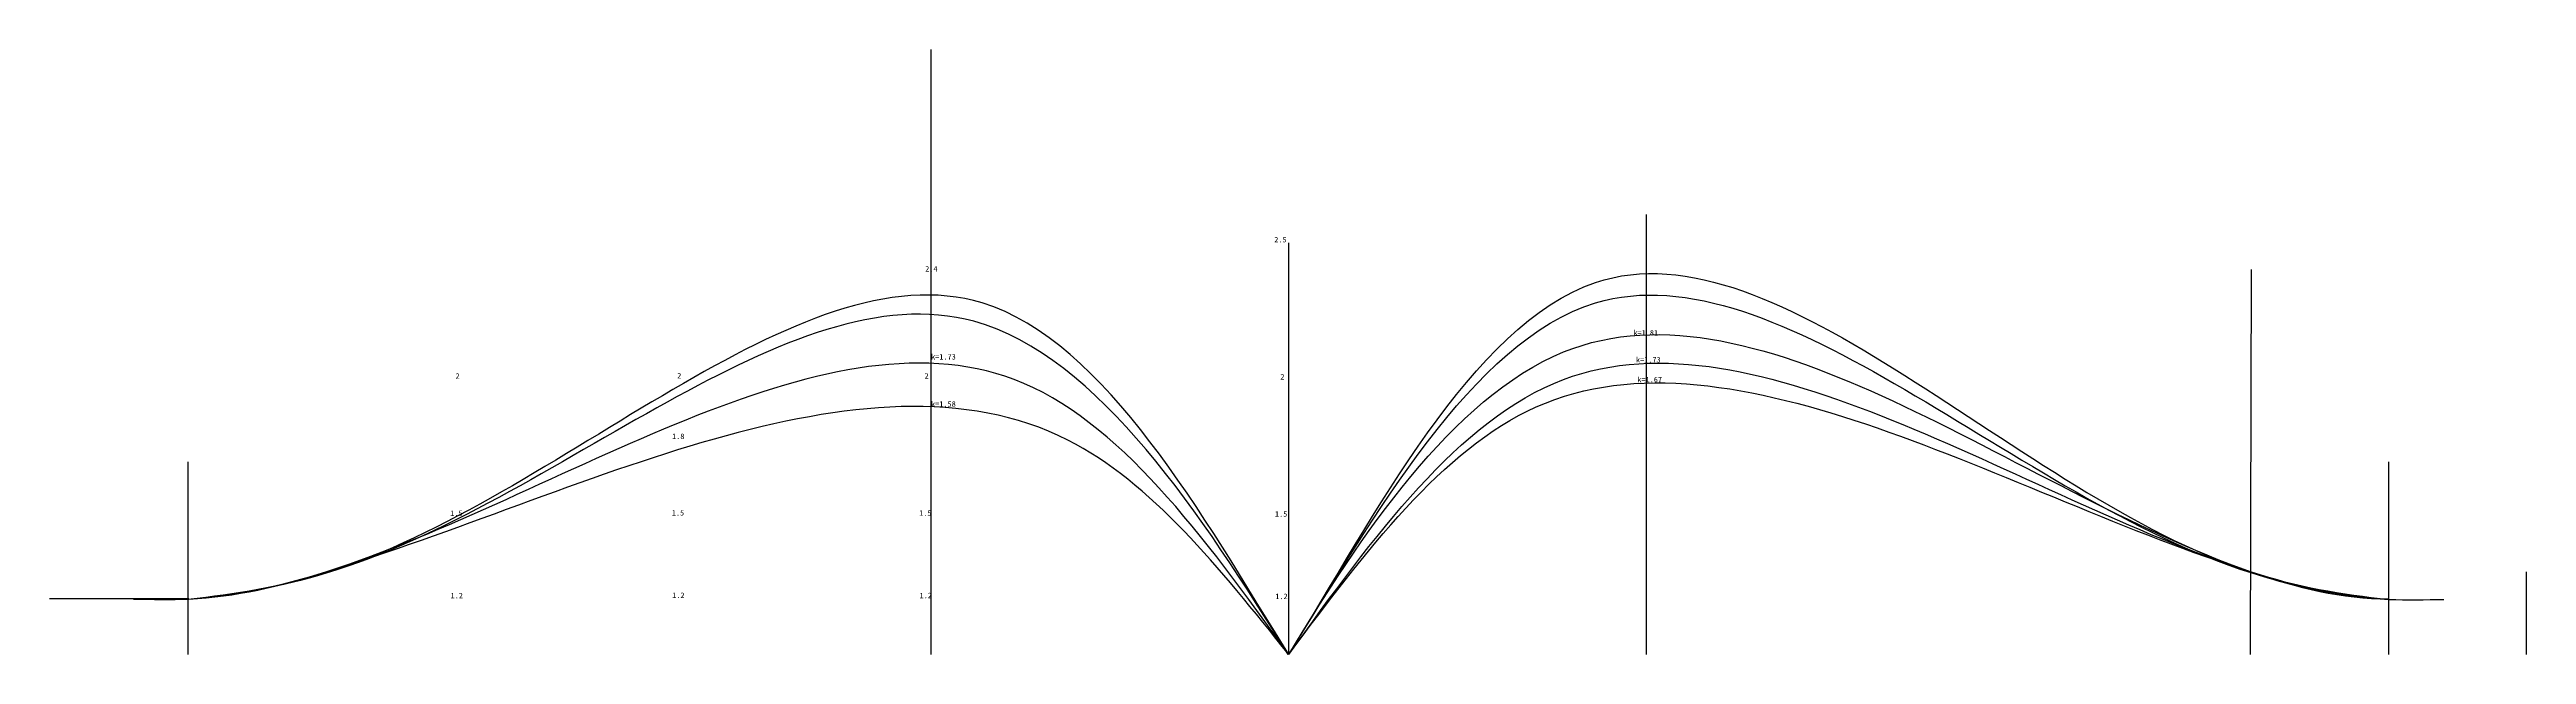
# Model space of a CAD drawing. Header units: millimetres. Extents: x 199 to 558, y 146 to 328.
# Drawn here: x 460 to 550, y 306 to 328 of the extents above; entities that cross this region are included whole.
import ezdxf

# ---------------------------------------------------------------- set-up
doc = ezdxf.new("R2010")
doc.units = ezdxf.units.MM
doc.styles.get("Standard").update_dxf_attribs({"font": ''})
doc.styles.get('Standard').set_extended_font_data('SimSun')

msp = doc.modelspace()

# ---------------------------------------------------------------- linework, layer by layer
for p, q in [((492.013, 306.002), (492.013, 328.002)), ((518.013, 306.002), (518.013, 322.002)), ((505.013, 306.002), (505.013, 320.972)), ((505.013, 306.002), (505.013, 320.972)), ((539.97, 306.002), (540, 320.002)), ((465.013, 306.002), (465.013, 313.002)), ((544.996, 306.002), (544.996, 313.002)), ((549.998, 306.002), (549.998, 309.002)), ((465.031, 308.021), (459.971, 308.021))]:
    msp.add_line(p, q)
for points in [[(505.013, 306.002), (508.099, 310.963), (516.972, 328.499), (533.237, 309.822), (543.288, 308.189), (544.996, 308.007)], [(505.013, 306.002), (501.928, 310.963), (493.054, 327.002), (476.79, 309.822), (466.739, 308.189), (465.031, 308.007)], [(505.013, 306.002), (508.099, 310.963), (516.972, 327.002), (533.237, 309.822), (543.288, 308.189), (544.996, 308.007)], [(504.996, 306.002), (501.91, 310.963), (492.468, 325.663), (476.772, 309.822), (466.722, 308.189), (465.013, 308.007)]]:
    msp.add_open_spline(points, degree=3, knots=[0, 0, 0, 0, 17.526925, 43.567148, 48.684919, 48.684919, 48.684919, 48.684919])
at = {"start_tangent": (0.51705, 0.855955), "end_tangent": (1, 0)}
msp.add_spline([(505.013, 306.002), (515, 317.002), (539.994, 309.004), (544.996, 308.021)], degree=3, dxfattribs=at)
at = {"color": 1, "start_tangent": (-0.552338, 0.83362)}
msp.add_spline([(505.013, 306.002), (495.027, 316.002), (470.033, 309.004), (465.031, 308.007), (463.027, 308.007)], degree=3, dxfattribs=at)
for points, start_tangent in [([(505.013, 306.002), (515, 316.002), (539.994, 309.004), (544.996, 308.007), (547, 308.007)], (0.552338, 0.83362)), ([(505.013, 306.002), (514, 315.002), (539.994, 309.004), (544.996, 308.007), (547, 308.007)], (0.552338, 0.83362)), ([(505.013, 306.002), (496.983, 313.797), (470.033, 309.004), (465.031, 308.007), (463.027, 308.007)], (-0.552338, 0.83362))]:
    msp.add_spline(points, degree=3, dxfattribs=dict(start_tangent=start_tangent))

# ---------------------------------------------------------------- texts
at = {"char_height": 0.2, "width": 2, "attachment_point": 1}
for s, insert in [('2.5', (504.485, 321.189)), ('2.4', (491.799, 320.127)), ('k=1.81', (517.538, 317.8)), ('k=1.73', (492.013, 316.928)), ('2', (474.73, 316.229)), ('2', (482.785, 316.241)), ('2', (491.776, 316.234)), ('2', (504.707, 316.201)), ('k=1.73', (517.631, 316.821)), ('k=1.67', (517.682, 316.101)), ('k=1.58', (492.013, 315.211)), ('1.8', (482.599, 314.037)), ('1.5', (474.534, 311.241)), ('1.5', (482.589, 311.254)), ('1.5', (491.579, 311.246)), ('1.5', (504.51, 311.213)), ('1.2', (474.547, 308.244)), ('1.2', (482.602, 308.256)), ('1.2', (491.593, 308.249)), ('1.2', (504.524, 308.216))]:
    msp.add_mtext(s, dxfattribs=dict(at, insert=insert))

doc.saveas('drawing.dxf')
